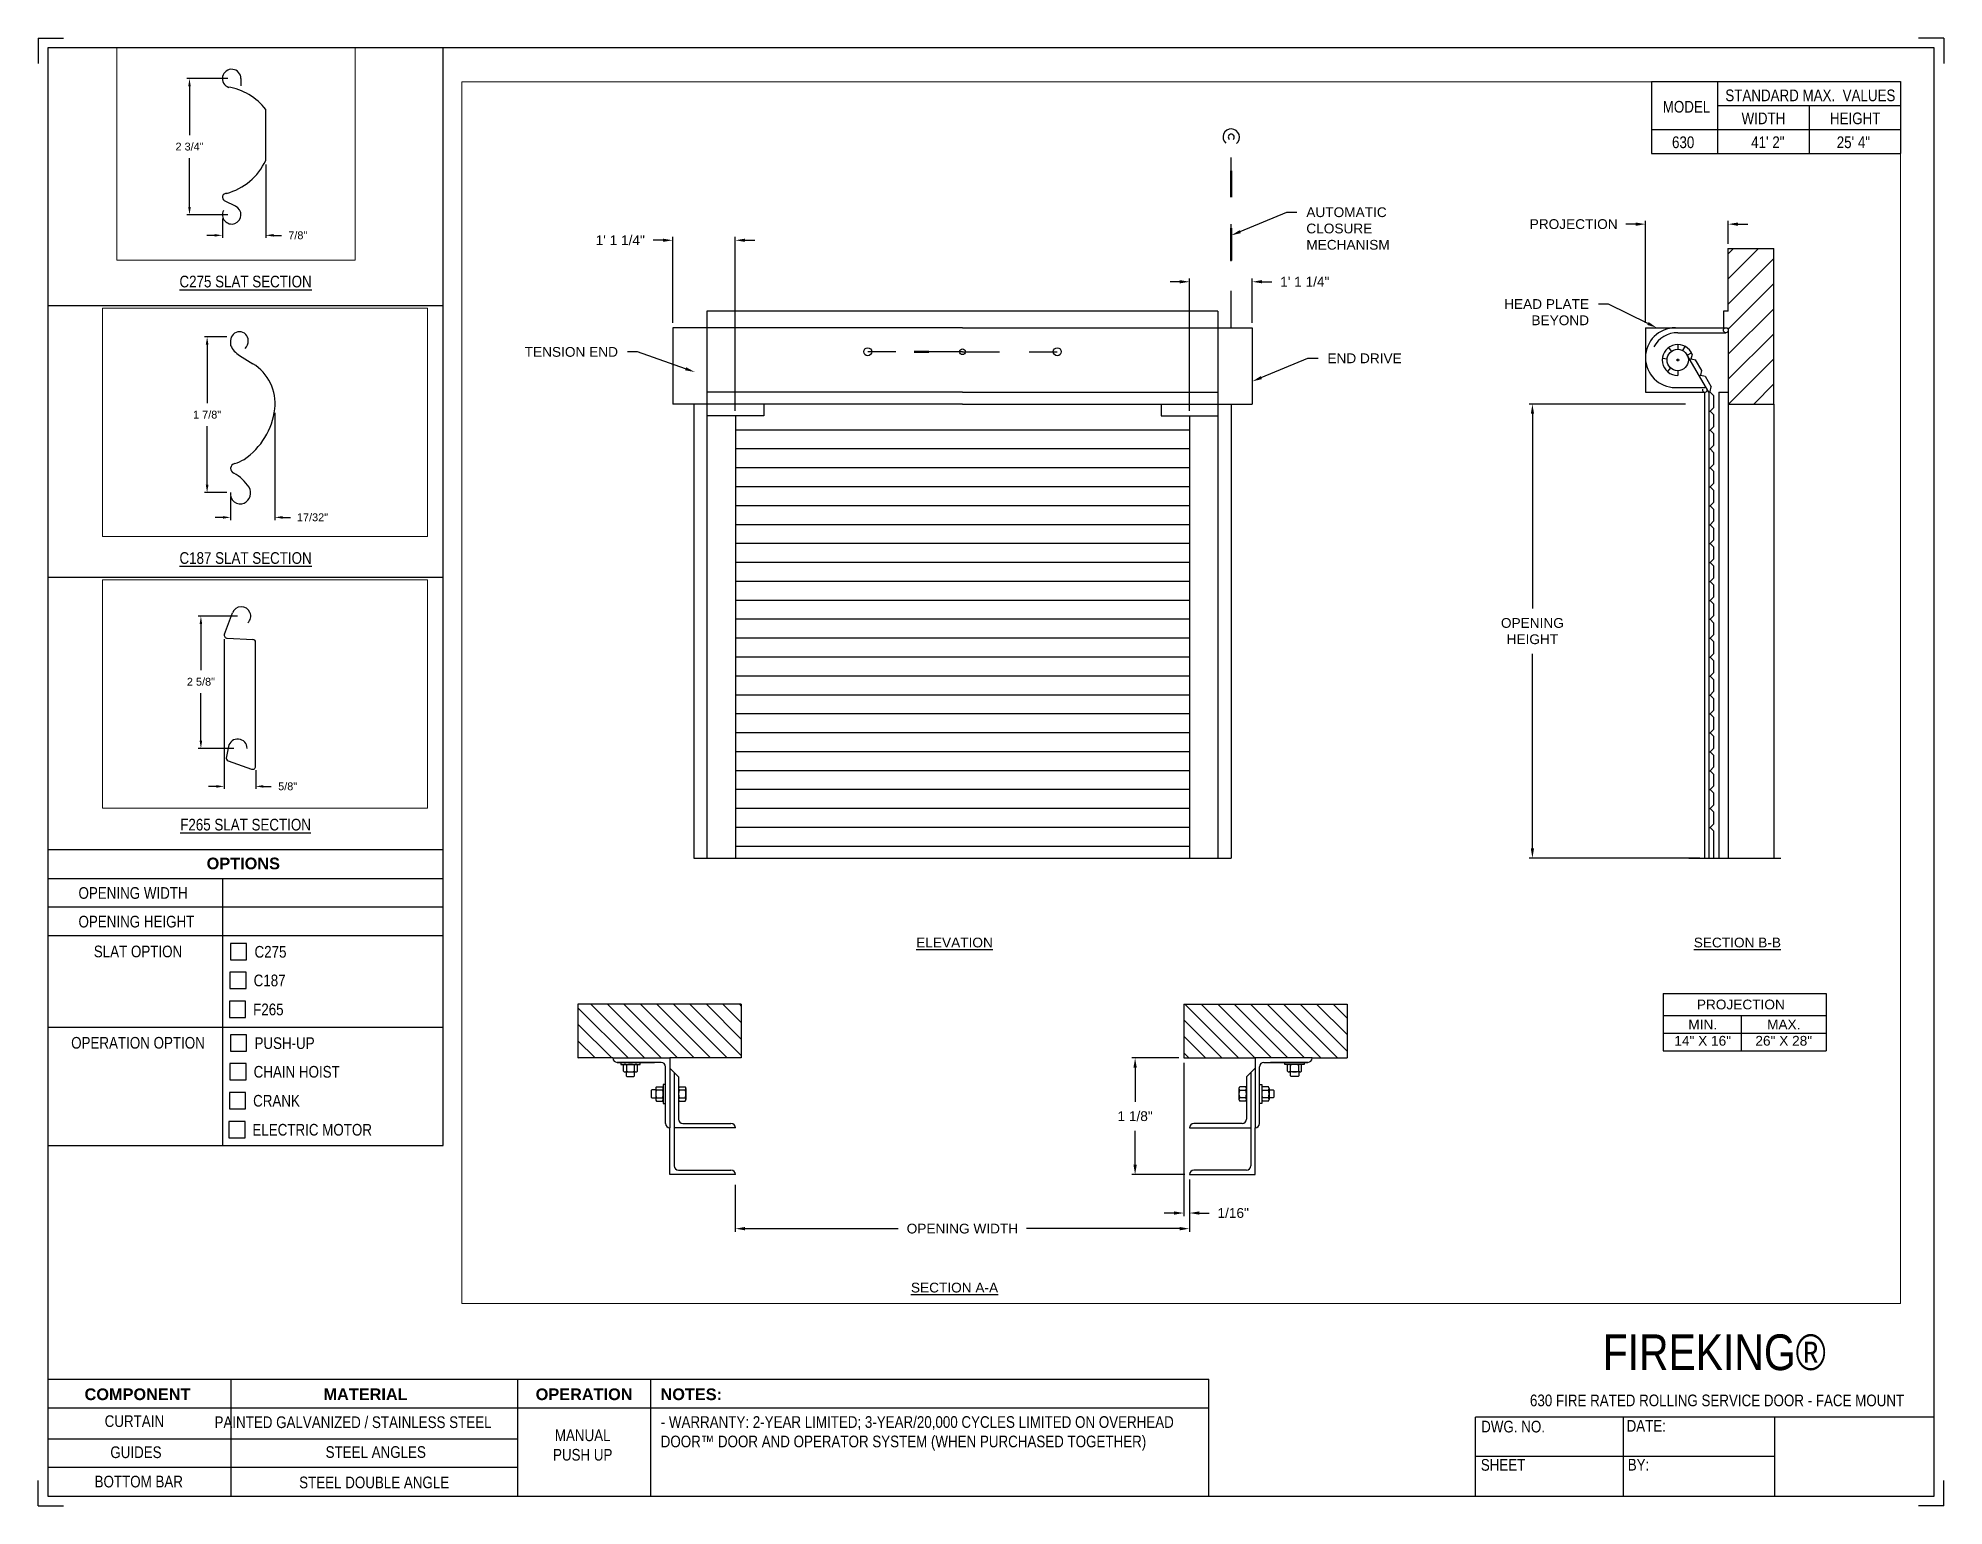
# Paper-space layout '630 FACE MOUNT' of a CAD drawing. Header units: inches. Extents: x 0.1 to 10.9, y 0.1 to 8.4.
# The model-space entities are those that its viewports show. They can reach past a viewport. Long polylines and large blocks are cut down to what shows.
import ezdxf
from ezdxf import colors
from ezdxf.entities.mleader import LeaderData, LeaderLine
from ezdxf.math import Vec2, Vec3

# ---------------------------------------------------------------- set-up
doc = ezdxf.new("R2010")
doc.units = ezdxf.units.IN
doc.header["$LTSCALE"] = 0.25
doc.header["$MEASUREMENT"] = 0
doc.linetypes.add('DASHED', pattern=[0.75, 0.5, -0.25])
for name, color, linetype in [('630 FACE MOUNT', 7, 'Continuous'), ('ANNOTATIONS', 1, 'Continuous'), ('DETAILS', 4, 'Continuous'), ('TITLE BLOCK', 7, 'Continuous')]:
    doc.layers.add(name, color=color, linetype=linetype)
doc.styles.add('ARIAL', font='arial.ttf', dxfattribs={"height": 0.09375})
doc.styles.add('CADdetails-DIMENSIONS', font='ARIALN.TTF', dxfattribs={"height": 2.38})
doc.dimstyles.new('STANDARD$0', dxfattribs={"dimtxt": 0.09375, "dimasz": 0.09375, "dimexe": 0.03125, "dimexo": 0.046875, "dimgap": 0.09, "dimtad": 0, "dimtih": 1, "dimtoh": 1, "dimdec": 4, "dimzin": 0, "dimdsep": 46, "dimtxsty": 'ARIAL', "dimcen": 0.09, "dimadec": 0, "dimazin": 0, "dimtfac": 1, "dimtdec": 4, "dimtofl": 0, "dimtmove": 0, "dimatfit": 1, "dimfxl": 1, "dimtolj": 1, "dimtzin": 0, "dimarcsym": 0})
pattern_1 = [(135, (172.75463, 252.19472), (-0.0791279, -0.0791279), [])]

psp = doc.layouts.new('630 FACE MOUNT')

# ---------------------------------------------------------------- texts
at = {"layer": 'TITLE BLOCK', "attachment_point": 2, "style": 'CADdetails-DIMENSIONS'}
for s, width, insert, char_height in [('MODEL', 0.28815, (9.45, 8.068), 0.0664), ('STANDARD MAX.  VALUES', 1.75949, (10.155, 8.133), 0.06641), ('WIDTH', 0.42908, (9.888, 8.002), 0.0664), ('HEIGHT', 0.42908, (10.41, 8.002), 0.0664), ('\\pxqc;630', 0.29952, (9.431, 7.866), 0.0664)]:
    psp.add_mtext_dynamic_manual_height_columns(s, width=width, gutter_width=1.363, heights=[0], dxfattribs=dict(at, insert=insert, char_height=char_height))
at = {"layer": 'TITLE BLOCK', "style": 'CADdetails-DIMENSIONS'}
for s, insert, char_height, width, attachment_point in [('41\' 2"', (9.913, 7.866), 0.0664, 1.75949, 2), ('25\' 4"', (10.4, 7.866), 0.0664, 1.75949, 2), ('{\\LC275 SLAT SECTION }', (1.248, 7.073), 0.06641, 1.75949, 2), ('{\\LC187 SLAT SECTION}', (1.248, 5.499), 0.06641, 1.75949, 2), ('{\\LF265 SLAT SECTION}', (1.248, 3.981), 0.06641, 1.75949, 2), ('{\\fArial|b1|i0|c0|p34;OPTIONS}', (1.235, 3.76), 0.06641, 1.75949, 2), ('OPENING WIDTH', (0.297, 3.592), 0.06641, 1.30693, 1), ('OPENING HEIGHT', (0.297, 3.429), 0.06641, 1.30693, 1), ('\\pxqc;SLAT OPTION', (-0.13, 3.259), 0.06641, 1.53133, 1), ('C275', (1.299, 3.257), 0.0664, 1.23928, 1), ('C187', (1.294, 3.094), 0.0664, 1.53035, 1), ('F265', (1.291, 2.929), 0.0664, 1.53035, 1), ('\\pxqc;OPERATION OPTION', (-0.13, 2.739), 0.06641, 1.53133, 1), ('PUSH-UP', (1.299, 2.737), 0.0664, 1.23928, 1), ('CHAIN HOIST', (1.294, 2.574), 0.06641, 1.53035, 1), ('CRANK', (1.291, 2.409), 0.0664, 1.53035, 1), ('ELECTRIC MOTOR', (1.287, 2.244), 0.06641, 1.53035, 1), ('\\A1;\\pxqc;\\PFIREKING®', (11.368, 1.384), 0.2031, 3.51998, 3), ('{\\fArial|b1|i0|c0|p34;COMPONENT}', (0.633, 0.738), 0.06641, 1.75949, 2), ('{\\fArial|b1|i0|c0|p34;MATERIAL}', (1.931, 0.738), 0.06641, 1.75949, 2), ('{\\fArial|b1|i0|c0|p34;OPERATION}', (3.175, 0.738), 0.06641, 1.75949, 2), ('{\\fArial|b1|i0|c0|p34;NOTES:}', (3.785, 0.738), 0.06641, 1.75949, 2), ('\\pxt13;630 FIRE RATED ROLLING SERVICE DOOR - FACE MOUNT', (9.624, 0.703), 0.06641, 2.79915, 2), ('CURTAIN', (0.615, 0.585), 0.0664, 1.75949, 2), ('^IPAINTED GALVANIZED / STAINLESS STEEL', (1.849, 0.579), 0.06641, 2.24783, 2), ('\\pxql,t2;- WARRANTY: 2-YEAR LIMITED; 3-YEAR/20,000 CYCLES LIMITED ON OVERHEAD DOOR™ DOOR AND OPERATOR SYSTEM (WHEN PURCHASED TOGETHER)', (5.141, 0.58), 0.066406, 3.0597, 2), ('DWG. NO.', (8.463, 0.554), 0.0664, 1.75949, 2), ('DATE:', (9.221, 0.558), 0.0664, 1.75949, 2), ('\\pxqc;\\PMANUAL PUSH UP', (3.167, 0.615), 0.06641, 0.5006, 2), ('GUIDES', (0.624, 0.408), 0.0664, 1.75949, 2), ('STEEL ANGLES', (1.989, 0.409), 0.06641, 1.75949, 2), ('SHEET', (8.406, 0.336), 0.0664, 1.75949, 2), ('BY:', (9.177, 0.337), 0.0664, 1.75949, 2), ('BOTTOM BAR', (0.64, 0.241), 0.0664, 1.75949, 2), ('STEEL DOUBLE ANGLE', (1.98, 0.236), 0.06641, 1.75949, 2)]:
    psp.add_mtext(s, dxfattribs=dict(at, insert=insert, char_height=char_height, width=width, attachment_point=attachment_point))

msp = doc.modelspace()

# ---------------------------------------------------------------- texts
at = {"layer": 'ANNOTATIONS', "char_height": 0.09375, "attachment_point": 2, "style": 'ARIAL'}
for s, insert, width in [('{\\LELEVATION}', (179.45848, 257.53197), 3.0834986), ('{\\LSECTION B-B}', (186.9698, 257.53197), 1.3823677), ('{\\LSECTION A-A}', (179.45848, 254.22034), 1.3823677)]:
    msp.add_mtext(s, dxfattribs=dict(at, insert=insert, width=width))
for s, width, insert in [('PROJECTION ', 1.7594917, (187.00313, 256.93723)), ('MIN.\\P14" X 16" ', 0.6711642, (186.63711, 256.74524)), ('MAX.\\P26" X 28"', 0.7869326, (187.41476, 256.74524))]:
    msp.add_mtext_dynamic_manual_height_columns(s, width=width, gutter_width=1.36268, heights=[0], dxfattribs=dict(at, insert=insert))

# ---------------------------------------------------------------- blocks, each defined once
blk = doc.blocks.new('*D1')
at = {"layer": 'ANNOTATIONS', "color": 0, "lineweight": -2, "transparency": 16777216}
for p, q in [((171.432, 263.636), (170.961, 263.636)), ((170.993, 263.542), (170.993, 262.985)), ((170.993, 262.139), (170.993, 262.708)), ((171.389, 262.045), (170.961, 262.045))]:
    blk.add_line(p, q, dxfattribs=at)
at = {"layer": 'ANNOTATIONS', "color": 0, "transparency": 16777216}
for points in [[(170.977, 263.542), (171.008, 263.542), (170.993, 263.636)], [(170.977, 262.139), (171.008, 262.139), (170.993, 262.045)]]:
    blk.add_solid(points, dxfattribs=at)
at = {"layer": 'defpoints', "color": 0, "transparency": 16777216}
for p in [(171.479, 263.636), (170.993, 262.045), (171.435, 262.045)]:
    blk.add_point(p, dxfattribs=at)
at = {"layer": 'ANNOTATIONS', "color": 0, "transparency": 16777216, "insert": (170.993, 262.847), "char_height": 0.0938, "attachment_point": 5, "style": 'ARIAL'}
blk.add_mtext('\\A1;2 5/8"', dxfattribs=at)
blk = doc.blocks.new('*D2')
at = {"layer": 'ANNOTATIONS', "color": 0, "lineweight": -2, "transparency": 16777216}
for p, q in [((171.273, 263.36), (171.273, 261.557)), ((171.652, 261.783), (171.652, 261.557)), ((171.179, 261.588), (171.085, 261.588)), ((171.745, 261.588), (171.839, 261.588))]:
    blk.add_line(p, q, dxfattribs=at)
at = {"layer": 'ANNOTATIONS', "color": 0, "transparency": 16777216}
for points in [[(171.179, 261.603), (171.179, 261.572), (171.273, 261.588)], [(171.745, 261.603), (171.745, 261.572), (171.652, 261.588)]]:
    blk.add_solid(points, dxfattribs=at)
at = {"layer": 'defpoints', "color": 0, "transparency": 16777216}
for p in [(171.273, 263.407), (171.652, 261.829), (171.652, 261.588)]:
    blk.add_point(p, dxfattribs=at)
at = {"layer": 'ANNOTATIONS', "color": 0, "transparency": 16777216, "insert": (172.037, 261.588), "char_height": 0.0938, "attachment_point": 5, "style": 'ARIAL'}
blk.add_mtext('\\A1;5/8"', dxfattribs=at)
blk = doc.blocks.new('*D3')
at = {"layer": 'ANNOTATIONS', "color": 0, "lineweight": -2, "transparency": 16777216}
for p, q in [((171.393, 260.188), (170.9, 260.188)), ((170.932, 260.095), (170.932, 259.507)), ((170.932, 258.643), (170.932, 259.23)), ((171.393, 258.549), (170.9, 258.549))]:
    blk.add_line(p, q, dxfattribs=at)
at = {"layer": 'ANNOTATIONS', "color": 0, "transparency": 16777216}
for points in [[(170.916, 260.095), (170.947, 260.095), (170.932, 260.188)], [(170.916, 258.643), (170.947, 258.643), (170.932, 258.549)]]:
    blk.add_solid(points, dxfattribs=at)
at = {"layer": 'defpoints', "color": 0, "transparency": 16777216}
for p in [(171.44, 260.188), (170.932, 258.549), (171.44, 258.549)]:
    blk.add_point(p, dxfattribs=at)
at = {"layer": 'ANNOTATIONS', "color": 0, "transparency": 16777216, "insert": (170.932, 259.369), "char_height": 0.0938, "attachment_point": 5, "style": 'ARIAL'}
blk.add_mtext('\\A1;2 3/4"', dxfattribs=at)
blk = doc.blocks.new('*D4')
at = {"layer": 'ANNOTATIONS', "color": 0, "lineweight": -2, "transparency": 16777216}
for p, q in [((171.849, 259.154), (171.849, 258.27)), ((171.328, 258.502), (171.328, 258.27)), ((171.234, 258.301), (171.14, 258.301)), ((171.943, 258.301), (172.037, 258.301))]:
    blk.add_line(p, q, dxfattribs=at)
at = {"layer": 'ANNOTATIONS', "color": 0, "transparency": 16777216}
for points in [[(171.234, 258.317), (171.234, 258.286), (171.328, 258.301)], [(171.943, 258.317), (171.943, 258.286), (171.849, 258.301)]]:
    blk.add_solid(points, dxfattribs=at)
at = {"layer": 'defpoints', "color": 0, "transparency": 16777216}
for p in [(171.849, 259.201), (171.328, 258.549), (171.849, 258.301)]:
    blk.add_point(p, dxfattribs=at)
at = {"layer": 'ANNOTATIONS', "color": 0, "transparency": 16777216, "insert": (172.235, 258.301), "char_height": 0.0938, "attachment_point": 5, "style": 'ARIAL'}
blk.add_mtext('\\A1;7/8"', dxfattribs=at)
blk = doc.blocks.new('*D5')
at = {"layer": 'ANNOTATIONS', "color": 0, "lineweight": -2, "transparency": 16777216}
for p, q in [((172.057, 255.354), (172.057, 254.064)), ((171.526, 254.347), (171.526, 254.064)), ((171.432, 254.096), (171.338, 254.096)), ((172.151, 254.096), (172.245, 254.096))]:
    blk.add_line(p, q, dxfattribs=at)
at = {"layer": 'ANNOTATIONS', "color": 0, "transparency": 16777216}
for points in [[(171.432, 254.111), (171.432, 254.08), (171.526, 254.096)], [(172.151, 254.111), (172.151, 254.08), (172.057, 254.096)]]:
    blk.add_solid(points, dxfattribs=at)
at = {"layer": 'defpoints', "color": 0, "transparency": 16777216}
for p in [(172.057, 255.401, 0), (171.526, 254.394, 0), (172.057, 254.096)]:
    blk.add_point(p, dxfattribs=at)
at = {"layer": 'ANNOTATIONS', "color": 0, "transparency": 16777216, "insert": (172.511, 254.096), "char_height": 0.0938, "attachment_point": 5, "style": 'ARIAL'}
blk.add_mtext('\\A1;17/32"', dxfattribs=at)
blk = doc.blocks.new('*D6')
at = {"layer": 'ANNOTATIONS', "color": 0, "lineweight": -2, "transparency": 16777216}
for p, q in [((171.479, 256.269), (171.212, 256.269)), ((171.243, 256.175), (171.243, 255.47)), ((171.243, 254.488), (171.243, 255.193)), ((171.479, 254.394), (171.212, 254.394))]:
    blk.add_line(p, q, dxfattribs=at)
at = {"layer": 'ANNOTATIONS', "color": 0, "transparency": 16777216}
for points in [[(171.227, 256.175), (171.259, 256.175), (171.243, 256.269)], [(171.227, 254.488), (171.259, 254.488), (171.243, 254.394)]]:
    blk.add_solid(points, dxfattribs=at)
at = {"layer": 'defpoints', "color": 0, "transparency": 16777216}
for p in [(171.243, 256.269), (171.526, 256.269, 0), (171.526, 254.394, 0)]:
    blk.add_point(p, dxfattribs=at)
at = {"layer": 'ANNOTATIONS', "color": 0, "transparency": 16777216, "insert": (171.243, 255.332), "char_height": 0.0938, "attachment_point": 5, "style": 'ARIAL'}
blk.add_mtext('\\A1;1 7/8"', dxfattribs=at)
blk = doc.blocks.new('*D11')
at = {"layer": 'ANNOTATIONS', "color": 0, "lineweight": -2, "transparency": 16777216}
for p, q in [((181.611, 256.377), (181.16, 256.377)), ((181.191, 256.283), (181.191, 255.956)), ((181.191, 255.352), (181.191, 255.679)), ((181.667, 255.258), (181.16, 255.258))]:
    blk.add_line(p, q, dxfattribs=at)
at = {"layer": 'ANNOTATIONS', "color": 0, "transparency": 16777216}
for points in [[(181.175, 256.283), (181.207, 256.283), (181.191, 256.377)], [(181.175, 255.352), (181.207, 255.352), (181.191, 255.258)]]:
    blk.add_solid(points, dxfattribs=at)
at = {"layer": 'defpoints', "color": 0, "transparency": 16777216}
for p in [(181.658, 256.377), (181.191, 255.258), (181.714, 255.258)]:
    blk.add_point(p, dxfattribs=at)
at = {"layer": 'ANNOTATIONS', "color": 0, "transparency": 16777216, "insert": (181.191, 255.818), "char_height": 0.0938, "attachment_point": 5, "style": 'ARIAL'}
blk.add_mtext('\\A1;1 1/8"', dxfattribs=at)
blk = doc.blocks.new('*D12')
at = {"layer": 'ANNOTATIONS', "color": 0, "lineweight": -2, "transparency": 16777216}
for p, q in [((181.658, 256.33), (181.658, 254.858)), ((181.714, 255.211), (181.714, 254.858)), ((181.564, 254.889), (181.47, 254.889)), ((181.808, 254.889), (181.901, 254.889))]:
    blk.add_line(p, q, dxfattribs=at)
at = {"layer": 'ANNOTATIONS', "color": 0, "transparency": 16777216}
for points in [[(181.564, 254.905), (181.564, 254.873), (181.658, 254.889)], [(181.808, 254.905), (181.808, 254.873), (181.714, 254.889)]]:
    blk.add_solid(points, dxfattribs=at)
at = {"layer": 'defpoints', "color": 0, "transparency": 16777216}
for p in [(181.658, 256.377), (181.714, 255.258), (181.714, 254.889)]:
    blk.add_point(p, dxfattribs=at)
at = {"layer": 'ANNOTATIONS', "color": 0, "transparency": 16777216, "insert": (182.132, 254.889), "char_height": 0.0938, "attachment_point": 5, "style": 'ARIAL'}
blk.add_mtext('\\A1;1/16"', dxfattribs=at)
blk = doc.blocks.new('*D13')
at = {"layer": 'ANNOTATIONS', "color": 0, "lineweight": -2, "transparency": 16777216}
for p, q in [((185.994, 264.379), (185.901, 264.379)), ((186.088, 263.432), (186.088, 264.41)), ((186.883, 264.191), (186.883, 264.41)), ((186.976, 264.379), (187.07, 264.379))]:
    blk.add_line(p, q, dxfattribs=at)
at = {"layer": 'ANNOTATIONS', "color": 0, "transparency": 16777216}
for points in [[(185.994, 264.395), (185.994, 264.363), (186.088, 264.379)], [(186.976, 264.395), (186.976, 264.363), (186.883, 264.379)]]:
    blk.add_solid(points, dxfattribs=at)
at = {"layer": 'defpoints', "color": 0, "transparency": 16777216}
for p in [(186.883, 264.379), (186.883, 264.144), (186.088, 263.385)]:
    blk.add_point(p, dxfattribs=at)
at = {"layer": 'ANNOTATIONS', "color": 0, "transparency": 16777216, "insert": (185.399, 264.379), "char_height": 0.09375, "attachment_point": 5, "style": 'ARIAL'}
blk.add_mtext('\\A1;PROJECTION', dxfattribs=at)
blk = doc.blocks.new('*D14')
at = {"layer": 'ANNOTATIONS', "color": 0, "lineweight": -2, "transparency": 16777216}
for p, q in [((186.473, 262.653), (184.972, 262.653)), ((185.003, 262.559), (185.003, 260.691)), ((185.003, 258.388), (185.003, 260.256)), ((186.609, 258.294), (184.972, 258.294))]:
    blk.add_line(p, q, dxfattribs=at)
at = {"layer": 'ANNOTATIONS', "color": 0, "transparency": 16777216}
for points in [[(184.988, 262.559), (185.019, 262.559), (185.003, 262.653)], [(184.988, 258.388), (185.019, 258.388), (185.003, 258.294)]]:
    blk.add_solid(points, dxfattribs=at)
at = {"layer": 'defpoints', "color": 0, "transparency": 16777216}
for p in [(186.519, 262.653), (185.003, 258.294), (186.656, 258.294)]:
    blk.add_point(p, dxfattribs=at)
at = {"layer": 'ANNOTATIONS', "color": 0, "transparency": 16777216, "insert": (185.003, 260.473), "char_height": 0.09375, "attachment_point": 5, "style": 'ARIAL'}
blk.add_mtext('\\A1;OPENING \\PHEIGHT', dxfattribs=at)
blk = doc.blocks.new('*D9')
at = {"layer": 'ANNOTATIONS', "color": 0, "lineweight": -2, "transparency": 16777216}
for p, q in [((181.62, 263.826), (181.526, 263.826)), ((181.714, 262.586), (181.714, 263.857)), ((182.315, 263.432), (182.315, 263.857)), ((182.409, 263.826), (182.503, 263.826))]:
    blk.add_line(p, q, dxfattribs=at)
at = {"layer": 'ANNOTATIONS', "color": 0, "transparency": 16777216}
for points in [[(181.62, 263.842), (181.62, 263.811), (181.714, 263.826)], [(182.409, 263.842), (182.409, 263.811), (182.315, 263.826)]]:
    blk.add_solid(points, dxfattribs=at)
at = {"layer": 'defpoints', "color": 0, "transparency": 16777216}
for p in [(182.315, 263.826), (182.315, 263.385), (181.714, 262.539)]:
    blk.add_point(p, dxfattribs=at)
at = {"layer": 'ANNOTATIONS', "color": 0, "transparency": 16777216, "insert": (182.819, 263.826), "char_height": 0.09375, "attachment_point": 5, "style": 'ARIAL'}
blk.add_mtext('\\A1;1\' 1 1/4"', dxfattribs=at)
blk = doc.blocks.new('*D10')
at = {"layer": 'ANNOTATIONS', "color": 0, "lineweight": -2, "transparency": 16777216}
for p, q in [((176.754, 263.432), (176.754, 264.256)), ((177.355, 262.586), (177.355, 264.256)), ((176.66, 264.224), (176.566, 264.224)), ((177.449, 264.224), (177.543, 264.224))]:
    blk.add_line(p, q, dxfattribs=at)
at = {"layer": 'ANNOTATIONS', "color": 0, "transparency": 16777216}
for points in [[(176.66, 264.24), (176.66, 264.209), (176.754, 264.224)], [(177.449, 264.24), (177.449, 264.209), (177.355, 264.224)]]:
    blk.add_solid(points, dxfattribs=at)
at = {"layer": 'defpoints', "color": 0, "transparency": 16777216}
for p in [(177.355, 264.224), (176.754, 263.385), (177.355, 262.539)]:
    blk.add_point(p, dxfattribs=at)
at = {"layer": 'ANNOTATIONS', "color": 0, "transparency": 16777216, "insert": (176.251, 264.224), "char_height": 0.09375, "attachment_point": 5, "style": 'ARIAL'}
blk.add_mtext('\\A1;1\' 1 1/4"', dxfattribs=at)
blk = doc.blocks.new('*D8')
at = {"layer": 'ANNOTATIONS', "color": 0, "lineweight": -2, "transparency": 16777216}
for p, q in [((177.355, 255.159), (177.355, 254.708)), ((181.712, 255.211), (181.712, 254.708)), ((177.449, 254.739), (178.917, 254.739)), ((181.618, 254.739), (180.15, 254.739))]:
    blk.add_line(p, q, dxfattribs=at)
at = {"layer": 'ANNOTATIONS', "color": 0, "transparency": 16777216}
for points in [[(177.449, 254.755), (177.449, 254.723), (177.355, 254.739)], [(181.618, 254.755), (181.618, 254.723), (181.712, 254.739)]]:
    blk.add_solid(points, dxfattribs=at)
at = {"layer": 'defpoints', "color": 0, "transparency": 16777216}
for p in [(177.355, 255.206), (181.712, 255.258), (181.712, 254.739)]:
    blk.add_point(p, dxfattribs=at)
at = {"layer": 'ANNOTATIONS', "color": 0, "transparency": 16777216, "insert": (179.534, 254.739), "char_height": 0.09375, "attachment_point": 5, "style": 'ARIAL'}
blk.add_mtext('\\A1;OPENING WIDTH', dxfattribs=at)

# ---------------------------------------------------------------- dimensions: what is measured, and where the dimension line sits
at = {"layer": 'ANNOTATIONS'}
for base, p1, p2, text, picture, middle in [((177.35542, 264.22444), (176.75386, 263.38464), (177.35542, 262.53905), '1\' 1 1/4"', '*D10', (176.25055, 264.22444)), ((186.88266, 264.37895), (186.08814, 263.38464), (186.88266, 264.14388), 'PROJECTION', '*D13', (185.39903, 264.37895)), ((182.31548, 263.82625), (181.71392, 262.53905), (182.31548, 263.38464), '1\' 1 1/4"', '*D9', (182.81879, 263.82625)), ((171.65151, 261.58783), (171.27273, 263.40698), (171.65151, 261.82949), '5/8"', '*D2', (172.0375, 261.58783)), ((171.84934, 258.30148), (171.32773, 258.54892), (171.84934, 259.20119), '7/8"', '*D4', (172.23494, 258.30148)), ((181.71392, 254.88894), (181.65797, 256.37712), (181.71392, 255.25808), '1/16"', '*D12', (182.13192, 254.88894)), ((172.05701, 254.09557), (171.52576, 254.394, 0), (172.05701, 255.40132, 0), '17/32"', '*D5', (172.51142, 254.09557))]:
    dim = msp.add_linear_dim(base=base, p1=p1, p2=p2, text=text, dimstyle='STANDARD$0', dxfattribs=at)
    dim.commit()
    dim.dimension.update_dxf_attribs({"geometry": picture, "text_midpoint": middle, "dimtype": 160})
for base, p1, p2, text, picture, middle in [((170.99271, 262.04479), (171.47885, 263.63564), (171.43546, 262.04479), '2 5/8"', '*D1', (170.99271, 262.84655)), ((185.00333, 258.29405), (186.51945, 262.65255), (186.65565, 258.29405), 'OPENING \\PHEIGHT', '*D14', (185.00333, 260.4733)), ((170.93161, 258.54892), (171.4395, 260.18826), (171.4395, 258.54892), '2 3/4"', '*D3', (170.93161, 259.36859)), ((171.24291, 256.269), (171.52576, 254.394, 0), (171.52576, 256.269, 0), '1 7/8"', '*D6', (171.24291, 255.3315))]:
    dim = msp.add_linear_dim(base=base, p1=p1, p2=p2, angle=90, text=text, dimstyle='STANDARD$0', dxfattribs=at)
    dim.commit()
    dim.dimension.update_dxf_attribs({"geometry": picture, "text_midpoint": middle, "dimtype": 160})
dim = msp.add_linear_dim(base=(181.19109, 255.25808), p1=(181.65797, 256.37712), p2=(181.71392, 255.25808), angle=90, text='1 1/8"', dimstyle='STANDARD$0', dxfattribs=at)
dim.commit()
dim.dimension.update_dxf_attribs({"geometry": '*D11', "text_midpoint": (181.19109, 255.8176)})
dim = msp.add_linear_dim(base=(181.71172, 254.73891), p1=(177.35542, 255.20551), p2=(181.71172, 255.25808), text='OPENING WIDTH', dimstyle='STANDARD$0', dxfattribs=at)
dim.commit()
dim.dimension.update_dxf_attribs({"geometry": '*D8', "text_midpoint": (179.53357, 254.73891)})

# ---------------------------------------------------------------- hatches: boundary and pattern name
at = {"layer": '630 FACE MOUNT'}
h = msp.add_hatch(dxfattribs=at)
h.set_pattern_fill('ANSI31', color=256, scale=0.89523, angle=90, style=0)
h.set_pattern_definition(pattern_1)
h.paths.add_polyline_path([(175.84472, 256.89275), (177.41137, 256.89275), (177.41137, 256.37712), (176.72596, 256.37712), (176.18043, 256.37712), (175.84472, 256.37712)])
h = msp.add_hatch(dxfattribs=at)
h.set_pattern_fill('ANSI31', color=256, scale=0.89523, angle=90, style=0)
h.set_pattern_definition(pattern_1)
h.paths.add_polyline_path([(183.22462, 256.89275), (181.65797, 256.89275), (181.65797, 256.37712), (182.34338, 256.37712), (182.88891, 256.37712), (183.22462, 256.37712)])

# ---------------------------------------------------------------- linework, layer by layer
at = {"layer": '630 FACE MOUNT', "linetype": 'DASHED'}
for p, q in [((182.11345, 263.38464), (182.11345, 265.21387)), ((179.53467, 263.1548), (178.62551, 263.1548)), ((179.53467, 263.1548), (180.44383, 263.1548))]:
    msp.add_line(p, q, dxfattribs=at)
at = {"layer": '630 FACE MOUNT'}
for p, q in [((186.8776, 264.14388), (187.31929, 264.14388)), ((186.88266, 264.09391), (186.93262, 264.14388)), ((186.88266, 263.54354), (186.88266, 264.14388)), ((186.88266, 263.85314), (187.1734, 264.14388)), ((186.88266, 263.61236), (187.31929, 264.049)), ((187.31929, 262.65255), (187.31929, 264.14388)), ((186.88266, 263.37159), (187.31929, 263.80822)), ((177.08302, 263.54354), (177.08302, 258.29405)), ((181.98633, 263.54354), (177.08302, 263.54354)), ((181.98633, 263.54354), (181.98633, 258.29405)), ((186.88266, 263.54354), (186.83726, 263.54354)), ((186.83726, 263.54354), (186.83726, 263.38464)), ((186.88266, 263.13081), (187.31929, 263.56745)), ((176.75386, 263.38464), (176.75386, 262.65255)), ((179.53467, 263.38464), (176.75386, 263.38464)), ((179.53467, 263.38464), (182.31548, 263.38464)), ((182.31548, 263.38464), (182.31548, 262.65255)), ((186.08814, 263.38464), (186.37473, 263.38464)), ((186.08814, 263.38464), (186.08814, 262.76605)), ((186.37473, 263.38464), (186.83726, 263.38464)), ((186.39743, 263.33759), (186.85913, 263.33759)), ((186.88266, 263.38464), (186.88266, 258.29405)), ((186.88266, 262.89004), (187.31929, 263.32667)), ((186.33792, 263.15917), (186.31164, 263.19619)), ((186.39743, 263.22355), (186.39743, 263.17815)), ((186.44619, 263.16585), (186.46772, 263.20582)), ((186.48906, 263.1223), (186.52952, 263.14303)), ((186.53742, 263.12947), (186.5255, 263.14993)), ((186.29507, 263.08486), (186.24986, 263.08906)), ((186.32908, 262.99856), (186.2989, 262.96464)), ((186.39743, 262.97254), (186.39743, 262.92714)), ((186.69651, 262.76605), (186.48627, 263.12708)), ((186.51374, 263.07992), (186.52675, 263.08749)), ((186.52675, 263.08749), (186.56833, 263.07639)), ((186.52731, 263.08763), (186.53761, 263.13025)), ((186.62843, 262.97318), (186.56833, 263.07639)), ((186.61813, 262.93056), (186.62843, 262.97318)), ((186.88594, 262.65255), (187.31929, 263.0859)), ((186.37473, 262.81145), (186.65702, 262.81145)), ((186.60512, 262.92298), (186.61813, 262.93056)), ((186.61813, 262.93056), (186.65972, 262.91945)), ((186.65972, 262.91945), (186.71982, 262.81625)), ((186.68369, 262.78807), (186.68322, 262.78807)), ((186.70952, 262.77363), (186.69651, 262.76605)), ((186.70952, 262.77363), (186.71982, 262.81625)), ((187.12672, 262.65255), (187.31929, 262.84512)), ((179.53467, 262.65255), (176.75386, 262.65255)), ((176.95589, 262.65255), (176.95589, 258.29405)), ((179.53467, 262.76605), (177.08302, 262.76605)), ((177.62783, 262.65255), (177.62783, 262.53905)), ((179.53467, 262.76605), (181.98633, 262.76605)), ((179.53467, 262.65255), (182.31548, 262.65255)), ((181.44151, 262.65255), (181.44151, 262.53905)), ((182.11345, 262.65255), (182.11345, 258.29405)), ((186.08814, 262.76605), (186.65565, 262.76605)), ((186.65565, 262.76605), (186.65565, 258.29405)), ((186.69651, 262.76605), (186.69744, 262.76656)), ((186.69651, 262.76605), (186.69651, 262.58445)), ((186.70954, 262.76605), (186.69651, 262.76605)), ((186.70954, 262.76605), (186.74191, 262.73368)), ((186.70954, 262.58445), (186.74191, 262.61682)), ((186.74191, 262.73368), (186.74191, 262.61682)), ((186.79186, 262.76605), (186.88266, 262.76605)), ((186.79186, 262.76605), (186.79186, 258.29405)), ((186.88266, 262.65255), (187.31929, 262.65255)), ((187.31929, 262.65255), (187.31929, 258.29405)), ((177.62783, 262.53905), (177.08302, 262.53905)), ((177.35542, 262.53905), (177.35542, 258.29405)), ((181.44151, 262.53905), (181.98633, 262.53905)), ((181.71392, 262.53905), (181.71392, 258.29405)), ((186.69651, 262.58445), (186.70954, 262.58445)), ((186.69651, 262.58445), (186.69651, 262.40284)), ((186.70954, 262.58445), (186.74191, 262.55207)), ((186.70954, 262.40284), (186.74191, 262.43522)), ((186.74191, 262.55207), (186.74191, 262.43522)), ((181.71392, 262.40284), (177.35542, 262.40284)), ((181.71392, 262.22124), (177.35542, 262.22124)), ((186.69651, 262.40284), (186.70954, 262.40284)), ((186.69651, 262.40284), (186.69651, 262.22124)), ((186.69651, 262.22124), (186.70954, 262.22124)), ((186.69651, 262.22124), (186.69651, 262.03963)), ((186.70954, 262.40284), (186.74191, 262.37047)), ((186.70954, 262.22124), (186.74191, 262.25361)), ((186.70954, 262.22124), (186.74191, 262.18886)), ((186.74191, 262.37047), (186.74191, 262.25361)), ((181.71392, 262.03963), (177.35542, 262.03963)), ((186.69651, 262.03963), (186.70954, 262.03963)), ((186.69651, 262.03963), (186.69651, 261.85803)), ((186.70954, 262.03963), (186.74191, 262.07201)), ((186.70954, 262.03963), (186.74191, 262.00726)), ((186.74191, 262.18886), (186.74191, 262.07201)), ((181.71392, 261.85803), (177.35542, 261.85803)), ((186.69651, 261.85803), (186.70954, 261.85803)), ((186.69651, 261.85803), (186.69651, 261.67643)), ((186.70954, 261.85803), (186.74191, 261.89041)), ((186.70954, 261.85803), (186.74191, 261.82566)), ((186.74191, 262.00726), (186.74191, 261.89041)), ((181.71392, 261.67643), (177.35542, 261.67643)), ((186.69651, 261.67643), (186.70954, 261.67643)), ((186.69651, 261.67643), (186.69651, 261.49482)), ((186.70954, 261.67643), (186.74191, 261.7088)), ((186.70954, 261.67643), (186.74191, 261.64405)), ((186.74191, 261.82566), (186.74191, 261.7088)), ((181.71392, 261.49482), (177.35542, 261.49482)), ((186.69651, 261.49482), (186.70954, 261.49482)), ((186.69651, 261.49482), (186.69651, 261.31322)), ((186.70954, 261.49482), (186.74191, 261.5272)), ((186.70954, 261.49482), (186.74191, 261.46245)), ((186.74191, 261.64405), (186.74191, 261.5272)), ((181.71392, 261.31322), (177.35542, 261.31322)), ((186.69651, 261.31322), (186.70954, 261.31322)), ((186.69651, 261.31322), (186.69651, 261.13161)), ((186.70954, 261.31322), (186.74191, 261.34559)), ((186.70954, 261.31322), (186.74191, 261.28084)), ((186.74191, 261.46245), (186.74191, 261.34559)), ((181.71392, 261.13161), (177.35542, 261.13161)), ((186.69651, 261.13161), (186.70954, 261.13161)), ((186.69651, 261.13161), (186.69651, 260.95001)), ((186.70954, 261.13161), (186.74191, 261.16399)), ((186.70954, 261.13161), (186.74191, 261.09924)), ((186.74191, 261.28084), (186.74191, 261.16399)), ((181.71392, 260.95001), (177.35542, 260.95001)), ((186.69651, 260.95001), (186.70954, 260.95001)), ((186.69651, 260.95001), (186.69651, 260.76841)), ((186.70954, 260.95001), (186.74191, 260.98238)), ((186.70954, 260.95001), (186.74191, 260.91764)), ((186.74191, 261.09924), (186.74191, 260.98238)), ((181.71392, 260.76841), (177.35542, 260.76841)), ((186.69651, 260.76841), (186.70954, 260.76841)), ((186.69651, 260.76841), (186.69651, 260.5868)), ((186.70954, 260.76841), (186.74191, 260.80078)), ((186.70954, 260.76841), (186.74191, 260.73603)), ((186.74191, 260.91764), (186.74191, 260.80078)), ((181.71392, 260.5868), (177.35542, 260.5868)), ((186.69651, 260.5868), (186.70954, 260.5868)), ((186.69651, 260.5868), (186.69651, 260.4052)), ((186.70954, 260.5868), (186.74191, 260.61918)), ((186.70954, 260.5868), (186.74191, 260.55443)), ((186.74191, 260.73603), (186.74191, 260.61918)), ((181.71392, 260.4052), (177.35542, 260.4052)), ((186.69651, 260.4052), (186.70954, 260.4052)), ((186.69651, 260.4052), (186.69651, 260.22359)), ((186.70954, 260.4052), (186.74191, 260.43757)), ((186.70954, 260.4052), (186.74191, 260.37282)), ((186.74191, 260.55443), (186.74191, 260.43757)), ((181.71392, 260.22359), (177.35542, 260.22359)), ((186.69651, 260.22359), (186.70954, 260.22359)), ((186.69651, 260.22359), (186.69651, 260.04199)), ((186.70954, 260.22359), (186.74191, 260.25597)), ((186.70954, 260.22359), (186.74191, 260.19122)), ((186.74191, 260.37282), (186.74191, 260.25597)), ((181.71392, 260.04199), (177.35542, 260.04199)), ((186.69651, 260.04199), (186.69651, 259.86039)), ((186.69651, 260.04199), (186.70954, 260.04199)), ((186.70954, 260.04199), (186.74191, 260.07436)), ((186.70954, 260.04199), (186.74191, 260.00962)), ((186.74191, 260.19122), (186.74191, 260.07436)), ((181.71392, 259.86039), (177.35542, 259.86039)), ((186.69651, 259.86039), (186.70954, 259.86039)), ((186.69651, 259.86039), (186.69651, 259.67878)), ((186.70954, 259.86039), (186.74191, 259.89276)), ((186.70954, 259.86039), (186.74191, 259.82801)), ((186.74191, 260.00962), (186.74191, 259.89276)), ((181.71392, 259.67878), (177.35542, 259.67878)), ((186.69651, 259.67878), (186.69651, 259.49718)), ((186.69651, 259.67878), (186.70954, 259.67878)), ((186.70954, 259.67878), (186.74191, 259.71116)), ((186.70954, 259.67878), (186.74191, 259.64641)), ((186.74191, 259.82801), (186.74191, 259.71116)), ((181.71392, 259.49718), (177.35542, 259.49718)), ((186.69651, 259.49718), (186.70954, 259.49718)), ((186.69651, 259.49718), (186.69651, 259.31557)), ((186.70954, 259.49718), (186.74191, 259.52955)), ((186.70954, 259.49718), (186.74191, 259.4648)), ((186.74191, 259.64641), (186.74191, 259.52955)), ((181.71392, 259.31557), (177.35542, 259.31557)), ((186.69651, 259.31557), (186.69651, 259.13397)), ((186.69651, 259.31557), (186.70954, 259.31557)), ((186.70954, 259.31557), (186.74191, 259.34795)), ((186.70954, 259.31557), (186.74191, 259.2832)), ((186.74191, 259.4648), (186.74191, 259.34795)), ((181.71392, 259.13397), (177.35542, 259.13397)), ((186.69651, 259.13397), (186.70954, 259.13397)), ((186.69651, 259.13397), (186.69651, 258.95237)), ((186.70954, 259.13397), (186.74191, 259.16634)), ((186.70954, 259.13397), (186.74191, 259.10159)), ((186.74191, 259.2832), (186.74191, 259.16634)), ((181.71392, 258.95237), (177.35542, 258.95237)), ((186.69651, 258.95237), (186.69651, 258.77076)), ((186.69651, 258.95237), (186.70954, 258.95237)), ((186.70954, 258.95237), (186.74191, 258.98474)), ((186.70954, 258.95237), (186.74191, 258.91999)), ((186.74191, 259.10159), (186.74191, 258.98474)), ((181.71392, 258.77076), (177.35542, 258.77076)), ((186.69651, 258.77076), (186.69651, 258.58916)), ((186.69651, 258.77076), (186.70954, 258.77076)), ((186.70954, 258.77076), (186.74191, 258.80314)), ((186.70954, 258.77076), (186.74191, 258.73839)), ((186.74191, 258.91999), (186.74191, 258.80314)), ((181.71392, 258.58916), (177.35542, 258.58916)), ((186.69651, 258.58916), (186.70954, 258.58916)), ((186.69651, 258.58916), (186.69651, 258.29405)), ((186.70954, 258.58916), (186.74191, 258.62153)), ((186.70954, 258.58916), (186.74191, 258.55678)), ((186.74191, 258.73839), (186.74191, 258.62153)), ((181.71392, 258.40755), (177.35542, 258.40755)), ((186.74191, 258.55678), (186.74191, 258.29405)), ((176.95589, 258.29405), (182.11345, 258.29405)), ((186.504, 258.29405), (187.38739, 258.29405)), ((177.41137, 256.89275), (175.84472, 256.89275)), ((175.84472, 256.89275), (175.84472, 256.37712)), ((177.41137, 256.89275), (177.41137, 256.37712)), ((181.65797, 256.89275), (181.65797, 256.37712)), ((181.65797, 256.89275), (183.22462, 256.89275)), ((183.22462, 256.89275), (183.22462, 256.37712)), ((176.18043, 256.37712), (175.84472, 256.37712)), ((176.18043, 256.37712), (176.72596, 256.37712)), ((177.41137, 256.37712), (176.72596, 256.37712)), ((176.72596, 256.37712), (176.72596, 256.27921)), ((181.65797, 256.37712), (182.34338, 256.37712)), ((182.34338, 256.37712), (182.34338, 256.27921)), ((182.88891, 256.37712), (182.34338, 256.37712)), ((182.88891, 256.37712), (183.22462, 256.37712)), ((176.64204, 256.33516), (176.2224, 256.33516)), ((176.2224, 256.33516), (176.57909, 256.33516)), ((176.28118, 256.25017), (176.28118, 256.30782)), ((176.29644, 256.31481), (176.40156, 256.31481)), ((176.29644, 256.24318), (176.40156, 256.24318)), ((176.3117, 256.30782), (176.3117, 256.25017)), ((176.3863, 256.25017), (176.3863, 256.30782)), ((176.41682, 256.25017), (176.41682, 256.30782)), ((176.684, 255.74766), (176.684, 256.29319)), ((176.72596, 256.27921), (176.80989, 256.19528)), ((176.72596, 256.27921), (176.72596, 255.7057)), ((176.76793, 256.23724), (176.76793, 255.7057)), ((176.80989, 256.19528), (176.80989, 255.78963)), ((182.34338, 256.27921), (182.25945, 256.19528)), ((182.25945, 256.19528), (182.25945, 255.78963)), ((182.30141, 256.23724), (182.30141, 255.7057)), ((182.34338, 256.27921), (182.34338, 255.7057)), ((182.38534, 255.74766), (182.38534, 256.29319)), ((182.42731, 256.33516), (182.84695, 256.33516)), ((182.84695, 256.33516), (182.49025, 256.33516)), ((182.65252, 256.25017), (182.65252, 256.30782)), ((182.7729, 256.31481), (182.66778, 256.31481)), ((182.7729, 256.24318), (182.66778, 256.24318)), ((182.68304, 256.25017), (182.68304, 256.30782)), ((182.75764, 256.30782), (182.75764, 256.25017)), ((182.78816, 256.25017), (182.78816, 256.30782)), ((176.59202, 256.08421), (176.59202, 255.97908)), ((176.59901, 256.09946), (176.65666, 256.09946)), ((176.65666, 256.06895), (176.59901, 256.06895)), ((176.66365, 256.08421), (176.66365, 255.97908)), ((176.80989, 256.08421), (176.80989, 255.97908)), ((176.81689, 256.09946), (176.87453, 256.09946)), ((176.87453, 256.06895), (176.81689, 256.06895)), ((176.88153, 256.08421), (176.88153, 255.97908)), ((182.18782, 256.08421), (182.18782, 255.97908)), ((182.25246, 256.09946), (182.19481, 256.09946)), ((182.19481, 256.06895), (182.25246, 256.06895)), ((182.25945, 256.08421), (182.25945, 255.97908)), ((182.40569, 256.08421), (182.40569, 255.97908)), ((182.47033, 256.09946), (182.41268, 256.09946)), ((182.41268, 256.06895), (182.47033, 256.06895)), ((182.47732, 256.08421), (182.47732, 255.97908)), ((176.59901, 255.99434), (176.65666, 255.99434)), ((176.59901, 255.96382), (176.65666, 255.96382)), ((176.81689, 255.99434), (176.87453, 255.99434)), ((176.81689, 255.96382), (176.87453, 255.96382)), ((182.25246, 255.99434), (182.19481, 255.99434)), ((182.25246, 255.96382), (182.19481, 255.96382)), ((182.47033, 255.99434), (182.41268, 255.99434)), ((182.47033, 255.96382), (182.41268, 255.96382)), ((176.72596, 255.25808), (176.72596, 255.7057)), ((177.35542, 255.7057), (176.76793, 255.7057)), ((176.76793, 255.7057), (176.76793, 255.34201)), ((176.85186, 255.74766), (177.31346, 255.74766)), ((181.71392, 255.7057), (182.30141, 255.7057)), ((182.21749, 255.74766), (181.75588, 255.74766)), ((182.30141, 255.7057), (182.30141, 255.34201)), ((182.34338, 255.25808), (182.34338, 255.7057)), ((176.80989, 255.30005), (177.31346, 255.30005)), ((182.25945, 255.30005), (181.75588, 255.30005)), ((177.35542, 255.25808), (176.72596, 255.25808)), ((181.71392, 255.25808), (182.34338, 255.25808))]:
    msp.add_line(p, q, dxfattribs=at)
at = {"layer": '630 FACE MOUNT', "const_width": 0.0227}
for points in [[(182.11345, 264.63768), (182.11345, 264.89333)], [(182.11345, 264.34331), (182.11345, 264.02827)], [(179.06786, 263.1548), (179.21247, 263.1548)]]:
    msp.add_lwpolyline(points, dxfattribs=at)
at = {"layer": '630 FACE MOUNT'}
for points in [[(176.25745, 256.33516), (176.25745, 256.31481), (176.44056, 256.31481), (176.44056, 256.33516)], [(176.30831, 256.24318), (176.30831, 256.20587), (176.31509, 256.19909), (176.37952, 256.19909), (176.3863, 256.20587), (176.3863, 256.24318)], [(182.8119, 256.33516), (182.8119, 256.31481), (182.62878, 256.31481), (182.62878, 256.33516)], [(182.76103, 256.24318), (182.76103, 256.20587), (182.75425, 256.19909), (182.68982, 256.19909), (182.68304, 256.20587), (182.68304, 256.24318)], [(176.59202, 256.07234), (176.55472, 256.07234), (176.54793, 256.06555), (176.54793, 256.00112), (176.55472, 255.99434), (176.59202, 255.99434)], [(176.684, 256.1232), (176.66365, 256.1232), (176.66365, 255.94009), (176.684, 255.94009)], [(182.38534, 256.1232), (182.40569, 256.1232), (182.40569, 255.94009), (182.38534, 255.94009)], [(182.47732, 256.07234), (182.51463, 256.07234), (182.52141, 256.06555), (182.52141, 256.00112), (182.51463, 255.99434), (182.47732, 255.99434)]]:
    msp.add_lwpolyline(points, dxfattribs=at)
for centre, radius in [((186.85913, 263.36111), 0.02353), ((178.62551, 263.1548), 0.03803), ((179.53467, 263.1548), 0.02744), ((180.44383, 263.1548), 0.03803), ((186.39743, 263.07535), 0.1028), ((186.39743, 263.07535), 0.00938)]:
    msp.add_circle(centre, radius, dxfattribs=at)
for centre, radius, start, end in [((182.11345, 265.21387), 0.07869, 308.703553, 227.493557), ((182.11345, 265.21387), 0.02864, 311.521717, 228.458713), ((186.37473, 263.09805), 0.28659, 90, 270), ((186.39743, 263.07535), 0.26224, 90, 151.071513), ((186.39743, 263.07535), 0.1482, 30.213973, 270), ((186.65702, 262.78875), 0.0227, 162.511824, 90), ((176.2224, 256.37712), 0.04196, 180, 270), ((182.84695, 256.37712), 0.04196, 270, 0), ((176.29644, 256.29467), 0.02014, 40.75287, 139.24713), ((176.29644, 256.26332), 0.02014, 220.75287, 319.24713), ((176.349, 256.21184), 0.10297, 68.760689, 111.239311), ((176.349, 256.34614), 0.10297, 248.760689, 291.239311), ((176.40156, 256.29467), 0.02014, 40.75287, 139.24713), ((176.40156, 256.26332), 0.02014, 220.75287, 319.24713), ((176.64204, 256.29319), 0.04196, 0, 90), ((182.42731, 256.29319), 0.04196, 90, 180), ((182.66778, 256.29467), 0.02014, 40.75287, 139.24713), ((182.66778, 256.26332), 0.02014, 220.75287, 319.24713), ((182.72034, 256.21184), 0.10297, 68.760689, 111.239311), ((182.72034, 256.34614), 0.10297, 248.760689, 291.239311), ((182.7729, 256.29467), 0.02014, 40.75287, 139.24713), ((182.7729, 256.26332), 0.02014, 220.75287, 319.24713), ((176.61216, 256.08421), 0.02014, 130.75287, 229.24713), ((176.69498, 256.03164), 0.10297, 158.760689, 201.239311), ((176.64351, 256.08421), 0.02014, 310.75287, 49.24713), ((176.56069, 256.03164), 0.10297, 338.760689, 21.239311), ((176.83003, 256.08421), 0.02014, 130.75287, 229.24713), ((176.91286, 256.03164), 0.10297, 158.760689, 201.239311), ((176.86138, 256.08421), 0.02014, 310.75287, 49.24713), ((176.77856, 256.03164), 0.10297, 338.760689, 21.239311), ((182.20796, 256.08421), 0.02014, 130.75287, 229.24713), ((182.29078, 256.03164), 0.10297, 158.760689, 201.239311), ((182.23931, 256.08421), 0.02014, 310.75287, 49.24713), ((182.15648, 256.03164), 0.10297, 338.760689, 21.239311), ((182.42583, 256.08421), 0.02014, 130.75287, 229.24713), ((182.50866, 256.03164), 0.10297, 158.760689, 201.239311), ((182.45718, 256.08421), 0.02014, 310.75287, 49.24713), ((182.37436, 256.03164), 0.10297, 338.760689, 21.239311), ((176.61216, 255.97908), 0.02014, 130.75287, 229.24713), ((176.64351, 255.97908), 0.02014, 310.75287, 49.24713), ((176.83003, 255.97908), 0.02014, 130.75287, 229.24713), ((176.86138, 255.97908), 0.02014, 310.75287, 49.24713), ((182.20796, 255.97908), 0.02014, 130.75287, 229.24713), ((182.23931, 255.97908), 0.02014, 310.75287, 49.24713), ((182.42583, 255.97908), 0.02014, 130.75287, 229.24713), ((182.45718, 255.97908), 0.02014, 310.75287, 49.24713), ((176.72596, 255.74766), 0.04196, 180, 270), ((176.85186, 255.78963), 0.04196, 180, 270), ((177.31346, 255.7057), 0.04196, 0, 90), ((181.75588, 255.7057), 0.04196, 90, 180), ((182.21749, 255.78963), 0.04196, 270, 0), ((182.34338, 255.74766), 0.04196, 270, 0), ((176.80989, 255.34201), 0.04196, 180, 270), ((177.31346, 255.25808), 0.04196, 0, 90), ((181.75588, 255.25808), 0.04196, 90, 180), ((182.25945, 255.34201), 0.04196, 270, 0)]:
    msp.add_arc(centre, radius, start, end, dxfattribs=at)
at = {"layer": 'ANNOTATIONS'}
for p, q in [((186.25693, 256.99666), (186.25693, 256.44529)), ((186.25693, 256.99666), (187.82204, 256.99666)), ((187.82204, 256.99666), (187.82204, 256.44529)), ((186.25693, 256.78519), (187.82204, 256.78519)), ((187.0073, 256.78519), (187.0073, 256.44529)), ((186.25693, 256.61524), (187.82204, 256.61524)), ((186.25693, 256.44529), (187.82204, 256.44529))]:
    msp.add_line(p, q, dxfattribs=at)
at = {"layer": 'DETAILS'}
for p, q in [((171.27512, 263.41997), (171.37266, 263.67608)), ((171.30765, 263.37053), (171.6166, 263.35717)), ((171.65151, 261.82949), (171.65151, 263.32072)), ((171.32385, 262.06611), (171.29766, 261.92903)), ((171.32196, 261.89464), (171.60283, 261.7951)), ((171.55127, 260.18826), (171.55127, 260.1011)), ((171.84934, 259.20314), (171.84934, 259.81723)), ((171.49385, 258.64659), (171.35336, 258.71804)), ((171.52576, 256.22311, 0), (171.52576, 256.16494, 0)), ((171.63189, 256.04495, 0), (171.79468, 255.94458, 0))]:
    msp.add_line(p, q, dxfattribs=at)
for centre, radius, start, end in [((171.47885, 263.63564), 0.11363, 315.10249, 159.152227), ((171.30922, 263.40698), 0.03649, 159.152227, 267.530621), ((171.61502, 263.32072), 0.03649, 0, 87.52474), ((171.43546, 262.04479), 0.11363, 0, 169.18408), ((171.33415, 261.92903), 0.03649, 158.368159, 250.486717), ((171.61502, 261.82949), 0.03649, 250.486717, 0), ((171.4395, 260.18826), 0.11177, 0, 251.134007), ((171.28389, 259.37937), 0.71516, 37.752859, 81.095628), ((171.19353, 259.50404), 0.72154, 284.755635, 335.353948), ((171.37461, 258.75982), 0.04688, 84.373907, 243.044175), ((171.4395, 258.54892), 0.11177, 153.182118, 65.182963), ((171.63199, 256.22311, 0), 0.10623, 0, 180), ((171.60636, 256.22311, 0), 0.13186, 314.880192, 0), ((171.77688, 256.28012, 0), 0.27628, 204.639639, 238.34502), ((171.50062, 255.46762, 0), 0.56033, 353.204587, 58.34502), ((171.20467, 255.50289, 0), 0.85837, 304.36433, 353.204587), ((171.58487, 254.684, 0), 0.05928, 99.623621, 250.28313), ((171.39613, 255.28777, 0), 0.57389, 288.156358, 300.706167), ((171.29993, 254.16031, 0), 0.53769, 33.608881, 60.47881), ((171.6408, 254.37406, 0), 0.11676, 170.163924, 294.476847), ((171.63407, 254.38885, 0), 0.13301, 294.476847, 31.290964)]:
    msp.add_arc(centre, radius, start, end, dxfattribs=at)

msp.set_redraw_order([(e.dxf.handle, doc.entitydb.next_handle()) for e in msp.query("TEXT MTEXT ATTDEF DIMENSION ARC_DIMENSION")])  # texts and dimensions are drawn at this point

# ---------------------------------------------------------------- leaders
at = {"layer": 'ANNOTATIONS'}
ml = msp.add_multileader_mtext('Standard', dxfattribs=at)
ml.set_content('AUTOMATIC CLOSURE MECHANISM', color=256, style='ARIAL')
ml.set_leader_properties()
ml.build(insert=Vec2(0, 0))
ml.multileader.update_dxf_attribs({"dogleg_length": 0.36, "arrow_head_size": 0.09375})
ctx = ml.context
ctx.base_point, ctx.char_height, ctx.arrow_head_size, ctx.landing_gap_size, ctx.plane_origin = Vec3(182.74392, 264.49279), 0.09375, 0.09375, 0.09, Vec3(184.41947, 264.49201)
notes = []
notes.append((ctx, [(1, (1, 1, 0), (182.64596, 264.49279), (1, 0), 0.09796, [(0, [(182.11345, 264.27135)], 0, [])])]))
ctx.mtext.insert, ctx.mtext.width, ctx.mtext.flow_direction = Vec3(182.83392, 264.54047), 0.9445531, 5
ml = msp.add_multileader_mtext('Standard', dxfattribs=at)
ml.set_content('HEAD PLATE\\PBEYOND', color=256, style='ARIAL')
ml.set_leader_properties()
ml.build(insert=Vec2(0, 0))
ml.multileader.update_dxf_attribs({"dogleg_length": 0.36, "arrow_head_size": 0.09375})
ctx = ml.context
ctx.base_point, ctx.char_height, ctx.arrow_head_size, ctx.landing_gap_size, ctx.plane_origin = Vec3(184.65913, 263.61176), 0.09375, 0.09375, 0.09, Vec3(186.66985, 263.61098)
ctx.text_align_type = 2
notes.append((ctx, [(0, (1, 1, 0), (185.73473, 263.61176), (-1, 0), 0.09796, [(0, [(186.19588, 263.38464)], 0, [])])]))
ctx.mtext.insert, ctx.mtext.width, ctx.mtext.alignment, ctx.mtext.flow_direction = Vec3(185.54678, 263.65944), 0.9445531, 3, 5
ml = msp.add_multileader_mtext('Standard', dxfattribs=at)
ml.set_content('TENSION END', color=256, style='ARIAL')
ml.set_leader_properties()
ml.build(insert=Vec2(0, 0))
ml.multileader.update_dxf_attribs({"dogleg_length": 0.36, "arrow_head_size": 0.09375})
ctx = ml.context
ctx.base_point, ctx.char_height, ctx.arrow_head_size, ctx.landing_gap_size, ctx.plane_origin = Vec3(175.25392, 263.15232), 0.09375, 0.09375, 0.09, Vec3(174.64336, 263.15153)
ctx.text_align_type = 2
notes.append((ctx, [(1, (1, 1, 0), (176.41687, 263.15232), (-1, 0), 0.09796, [(0, [(176.96631, 262.96033)], 0, [])])]))
ctx.mtext.insert, ctx.mtext.width, ctx.mtext.alignment, ctx.mtext.flow_direction = Vec3(176.22891, 263.19999), 0.9445531, 3, 5
ml = msp.add_multileader_mtext('Standard', dxfattribs=at)
ml.set_content('END DRIVE', color=256, style='ARIAL')
ml.set_leader_properties()
ml.build(insert=Vec2(0, 0))
ml.multileader.update_dxf_attribs({"dogleg_length": 0.36, "arrow_head_size": 0.09375})
ctx = ml.context
ctx.base_point, ctx.char_height, ctx.arrow_head_size, ctx.landing_gap_size, ctx.plane_origin = Vec3(182.94595, 263.09148), 0.09375, 0.09375, 0.09, Vec3(184.6215, 263.09069)
notes.append((ctx, [(1, (1, 1, 0), (182.84799, 263.09148), (1, 0), 0.09796, [(0, [(182.31548, 262.87003)], 0, [])])]))
ctx.mtext.insert, ctx.mtext.width, ctx.mtext.flow_direction = Vec3(183.03595, 263.13838), 0.9445531, 5
for ctx, leaders in notes:
    for number, flags, end, landing, length, lines in leaders:
        leader = LeaderData()
        leader.index, (leader.has_last_leader_line, leader.has_dogleg_vector, leader.attachment_direction) = number, flags
        leader.last_leader_point, leader.dogleg_vector, leader.dogleg_length = Vec3(end), Vec3(landing), length
        for number, points, colour, breaks in lines:
            line = LeaderLine()
            line.index, line.vertices, line.color, line.breaks = number, Vec3.list(points), colors.encode_raw_color(colour), breaks
            leader.lines.append(line)
        ctx.leaders.append(leader)

# ---------------------------------------------------------------- linework, layer by layer
psp.add_line((10.148, 8.042), (10.148, 7.768))
at = {"layer": 'defpoints'}
for p, q in [((0.067, 8.426), (0.067, 8.281)), ((0.067, 8.426), (0.211, 8.426)), ((10.915, 8.426), (10.771, 8.426)), ((10.915, 8.426), (10.915, 8.281)), ((0.067, 0.069), (0.067, 0.214)), ((10.915, 0.069), (10.915, 0.214)), ((0.067, 0.069), (0.211, 0.069)), ((10.915, 0.069), (10.771, 0.069))]:
    psp.add_line(p, q, dxfattribs=at)
at = {"layer": 'TITLE BLOCK'}
for p, q in [((10.859, 8.37), (0.123, 8.37)), ((0.123, 8.37), (0.123, 0.125)), ((2.373, 2.121), (2.373, 8.37)), ((10.859, 0.125), (10.859, 8.37)), ((9.25, 8.178), (9.25, 7.768)), ((9.25, 8.178), (10.669, 8.178)), ((9.626, 8.178), (9.626, 7.768)), ((10.669, 8.178), (10.669, 7.768)), ((9.626, 8.042), (10.669, 8.042)), ((9.25, 7.905), (10.669, 7.905)), ((9.25, 7.768), (10.669, 7.768)), ((2.373, 6.902), (0.123, 6.902)), ((2.373, 5.355), (0.123, 5.355)), ((2.373, 3.805), (0.123, 3.805)), ((0.123, 3.642), (2.373, 3.642)), ((1.117, 3.642), (1.117, 2.121)), ((2.373, 3.478), (0.123, 3.478)), ((2.373, 3.315), (0.123, 3.315)), ((0.123, 2.795), (2.373, 2.795)), ((0.123, 2.121), (2.373, 2.121)), ((0.123, 0.79), (6.732, 0.79)), ((1.166, 0.125), (1.166, 0.79)), ((2.797, 0.125), (2.797, 0.79)), ((3.555, 0.125), (3.555, 0.79)), ((6.732, 0.125), (6.732, 0.79)), ((0.123, 0.627), (2.797, 0.627)), ((0.123, 0.627), (3.555, 0.627)), ((3.555, 0.627), (6.732, 0.627)), ((10.859, 0.575), (8.249, 0.575)), ((8.249, 0.125), (8.249, 0.575)), ((9.091, 0.125), (9.091, 0.575)), ((9.953, 0.125), (9.953, 0.575)), ((0.123, 0.452), (2.797, 0.452)), ((9.953, 0.35), (8.249, 0.35)), ((0.123, 0.289), (2.797, 0.289)), ((0.123, 0.125), (10.859, 0.125))]:
    psp.add_line(p, q, dxfattribs=at)
for points in [[(1.254, 3.271), (1.162, 3.271), (1.162, 3.179), (1.254, 3.179)], [(1.251, 3.107), (1.159, 3.107), (1.159, 3.015), (1.251, 3.015)], [(1.248, 2.942), (1.156, 2.942), (1.156, 2.85), (1.248, 2.85)], [(1.254, 2.751), (1.162, 2.751), (1.162, 2.659), (1.254, 2.659)], [(1.251, 2.587), (1.159, 2.587), (1.159, 2.495), (1.251, 2.495)], [(1.248, 2.422), (1.156, 2.422), (1.156, 2.33), (1.248, 2.33)], [(1.245, 2.257), (1.153, 2.257), (1.153, 2.165), (1.245, 2.165)]]:
    psp.add_lwpolyline(points, close=True, dxfattribs=at)

psp.set_redraw_order([(e.dxf.handle, doc.entitydb.next_handle()) for e in psp.query("TEXT MTEXT ATTDEF DIMENSION ARC_DIMENSION")])  # texts and dimensions are drawn at this point

# ---------------------------------------------------------------- viewports
at = {"layer": 'defpoints'}
for center, size, view_center_point, view_height, status in [((1.194, 7.766), (1.356, 1.20878), (171.49229, 259.28047), 2.5556977, 4), ((1.358, 6.238), (1.85, 1.30037), (171.93824, 255.23929), 2.7493468, 3), ((1.358, 4.691), (1.85, 1.30037), (171.76289, 262.69868), 2.7493468, 5)]:
    psp.add_viewport(center=center, size=size, view_center_point=view_center_point, view_height=view_height, status=status, dxfattribs=at)
psp.add_viewport(center=(6.574, 4.7), size=(8.19, 6.95531), view_center_point=(181.63363, 259.88422), view_height=11.7241807, dxfattribs=at)

doc.saveas('drawing.dxf')
